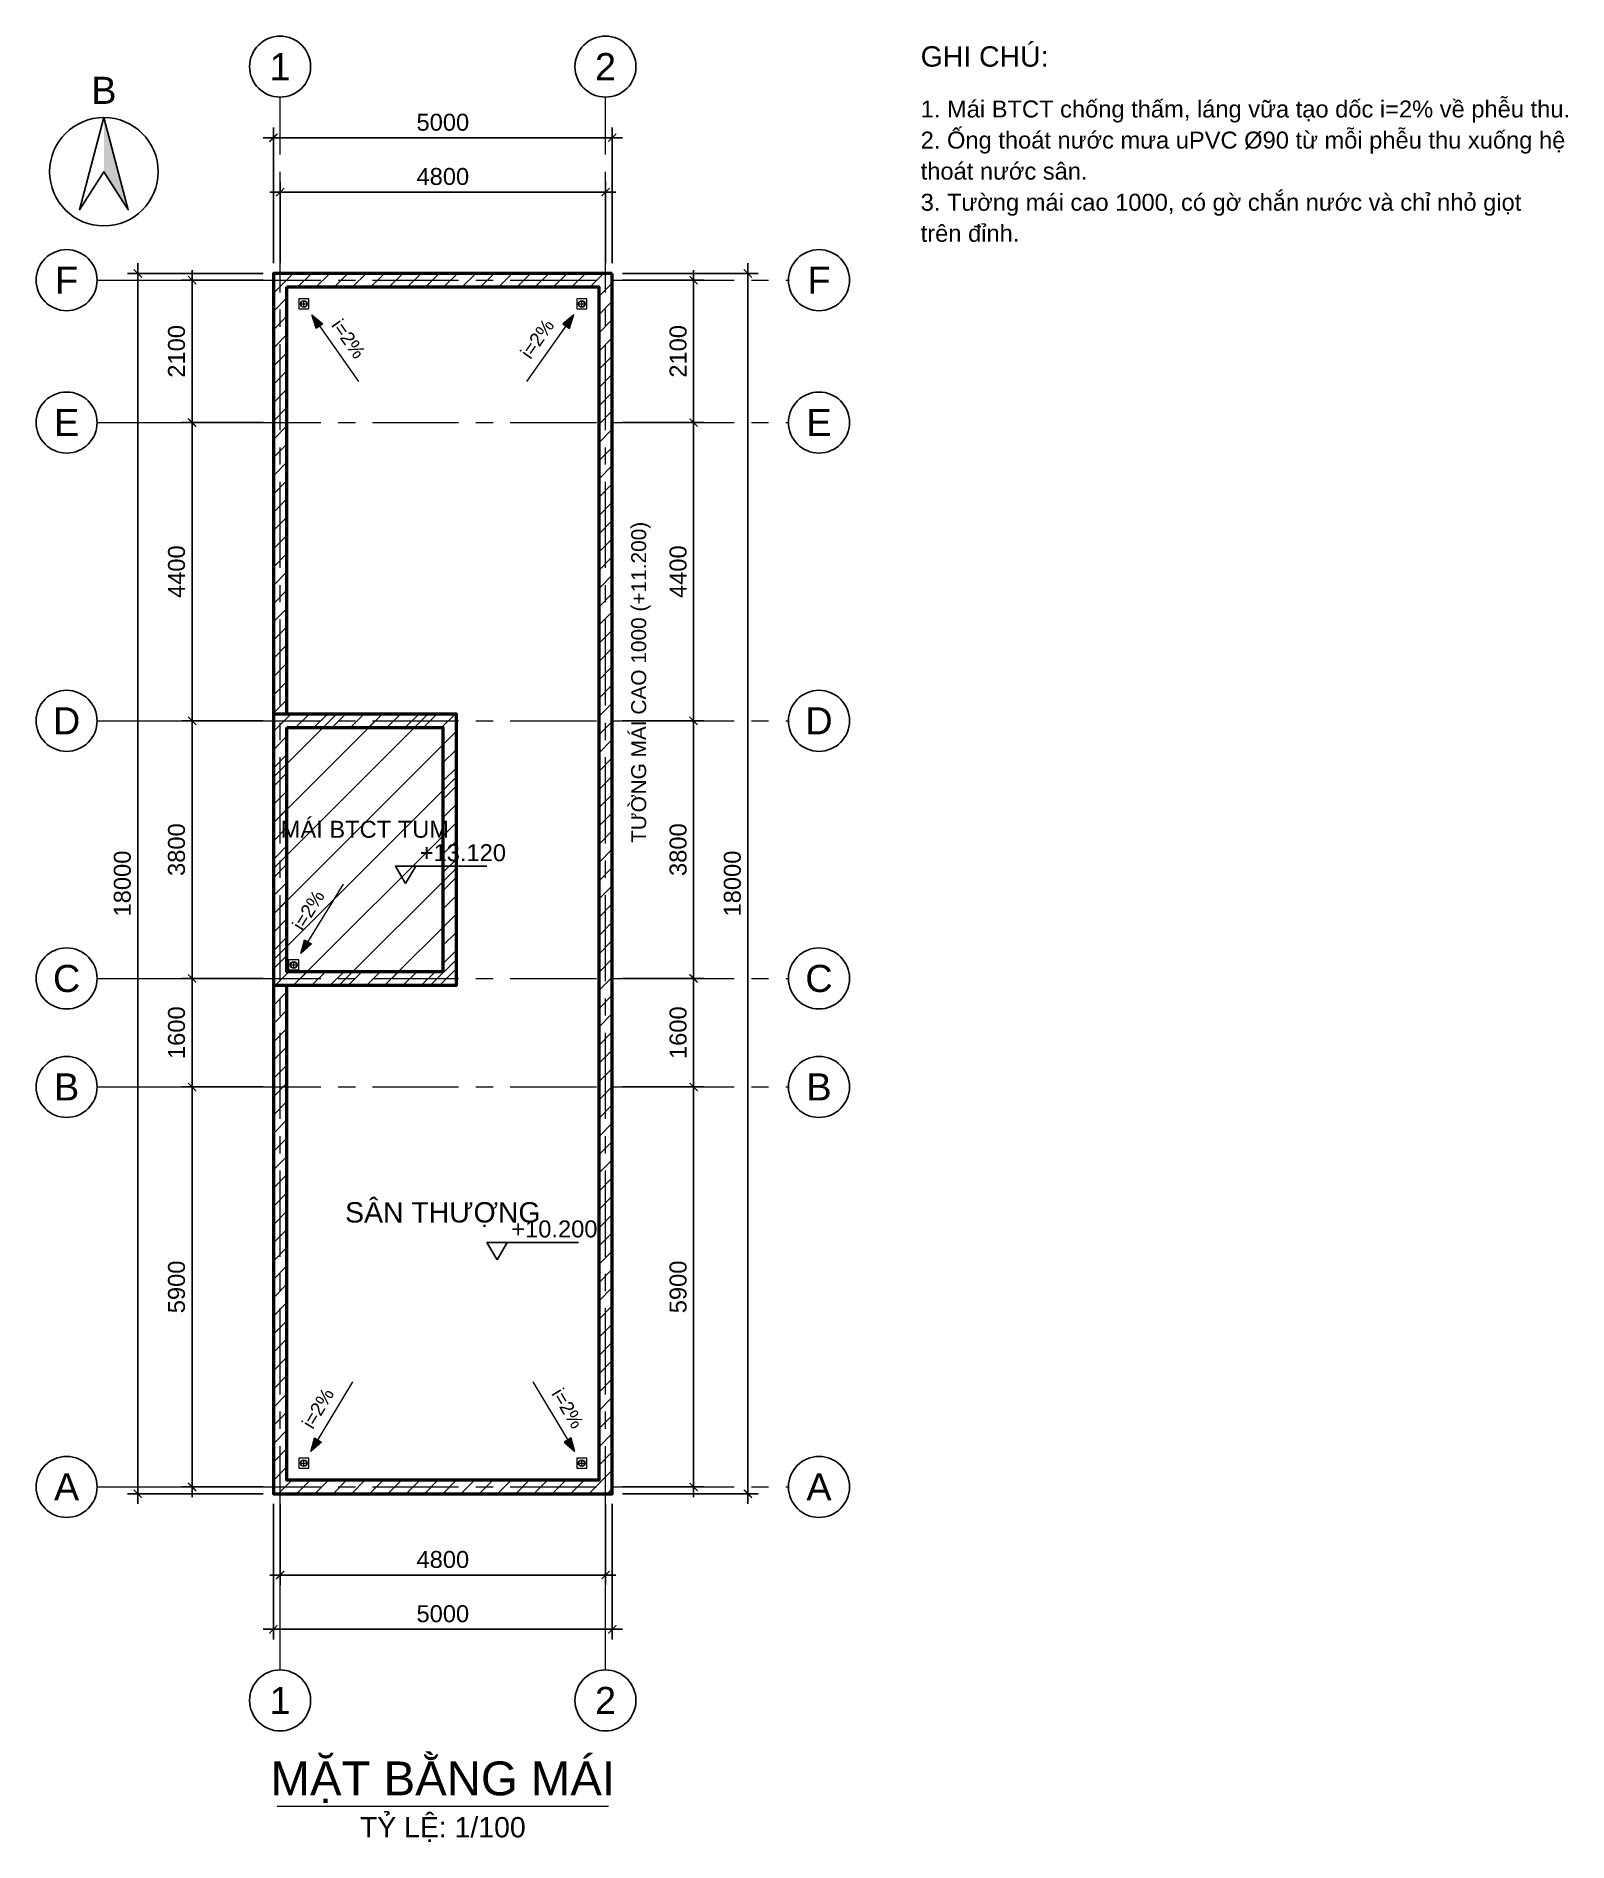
# Model space of a CAD drawing. Header units: millimetres. Extents: x -4035 to 257357, y -7136 to 22735.
# Drawn here: x 176122 to 198720, y -5136 to 21500 of the extents above; entities that cross this region are included whole.
import ezdxf
from ezdxf.enums import TextEntityAlignment as Align

# ---------------------------------------------------------------- set-up
doc = ezdxf.new("R2010")
doc.units = ezdxf.units.MM
doc.header["$LTSCALE"] = 40
doc.linetypes.add('CENTER', pattern=[50.8, 31.75, -6.35, 6.35, -6.35])
for name, color, linetype, lineweight in [('A-ANNO-DIMS', 1, 'Continuous', 18), ('A-ANNO-NOTE', 7, 'Continuous', 18), ('A-ANNO-SYMB', 7, 'Continuous', 25), ('A-ANNO-TEXT', 7, 'Continuous', 18), ('A-ELEV-OTLN', 7, 'Continuous', 50), ('A-ELEV-PATT', 8, 'Continuous', 9), ('A-FLOR-FIXT', 5, 'Continuous', 18), ('A-WALL', 7, 'Continuous', 50), ('A-WALL-PATT', 8, 'Continuous', 9), ('S-GRID', 1, 'CENTER', 18), ('S-GRID-IDEN', 7, 'Continuous', 25)]:
    doc.layers.add(name, color=color, linetype=linetype, lineweight=lineweight)
doc.styles.add('MCP-ARIAL', font='arial.ttf')
doc.dimstyles.new('MCP-1-100', dxfattribs={"dimscale": 100, "dimtxt": 2.5, "dimasz": 1.2, "dimexe": 1.5, "dimexo": 1.5, "dimgap": 1, "dimtad": 1, "dimdec": 0, "dimdsep": 46, "dimtxsty": 'MCP-ARIAL', "dimblk": 'ARCHTICK', "dimblk1": 'ARCHTICK', "dimblk2": 'ARCHTICK', "dimcen": 0.09, "dimdle": 1.5, "dimclrd": 256, "dimclre": 256, "dimclrt": 256, "dimadec": 0, "dimazin": 0, "dimtfac": 1, "dimtdec": 4, "dimtix": 1, "dimtmove": 2, "dimatfit": 3, "dimfxl": 1, "dimtolj": 1, "dimtzin": 0, "dimarcsym": 0})

msp = doc.modelspace()

# ---------------------------------------------------------------- texts
at = {"layer": 'A-ANNO-TEXT', "style": 'MCP-ARIAL'}
msp.add_text('GHI CHÚ:', height=300, dxfattribs=at).set_placement((189171.51, 21050))
msp.add_text('TƯỜNG MÁI CAO 1000 (+11.200)', height=220, rotation=90, dxfattribs=at).set_placement((185121.509, 9600))
for s, height, p in [('MÁI BTCT TUM', 250, (180971.509, 9800)), ('SÂN THƯỢNG', 300, (182121.509, 4150))]:
    msp.add_text(s, height=height, dxfattribs=at).set_placement(p, align=Align.MIDDLE_CENTER)
for s, height, p in [('MẶT BẰNG MÁI', 500, (182121.51, -4450)), ('TỶ LỆ: 1/100', 300, (182121.51, -5070))]:
    msp.add_text(s, height=height, dxfattribs=at).set_placement(p, align=Align.CENTER)
at = {"layer": 'A-ANNO-TEXT', "insert": (189171.51, 20550), "char_height": 250, "width": 9500, "attachment_point": 1, "line_spacing_factor": 1.1, "style": 'MCP-ARIAL'}
msp.add_mtext('1. Mái BTCT chống thấm, láng vữa tạo dốc i=2% về phễu thu.\\P2. Ống thoát nước mưa uPVC Ø90 từ mỗi phễu thu xuống hệ thoát nước sân.\\P3. Tường mái cao 1000, có gờ chắn nước và chỉ nhỏ giọt trên đỉnh.', dxfattribs=at)

# ---------------------------------------------------------------- blocks, each defined once
blk = doc.blocks.new('_ArchTick')
at = {"color": 0, "linetype": 'ByBlock', "const_width": 0.15}
blk.add_lwpolyline([(-0.5, -0.5), (0.5, 0.5)], dxfattribs=at)
blk = doc.blocks.new('*D229')
at = {"layer": 'A-ANNO-DIMS', "lineweight": -2, "transparency": 16777216}
for p, q in [((179722, -150), (179722, -1350)), ((184522, -150), (184522, -1350)), ((179572, -1200), (184672, -1200))]:
    blk.add_line(p, q, dxfattribs=at)
at = {"layer": 'Defpoints', "color": 0, "transparency": 16777216}
for p in [(179722, 0), (184522, 0), (184522, -1200)]:
    blk.add_point(p, dxfattribs=at)
at = {"layer": 'A-ANNO-DIMS', "lineweight": -2, "transparency": 16777216, "xscale": 120, "yscale": 120, "zscale": 120, "rotation": 180}
blk.add_blockref('_ArchTick', (179722, -1200), dxfattribs=at)
at = {"layer": 'A-ANNO-DIMS', "lineweight": -2, "transparency": 16777216, "xscale": 120, "yscale": 120, "zscale": 120}
blk.add_blockref('_ArchTick', (184522, -1200), dxfattribs=at)
at = {"layer": 'A-ANNO-DIMS', "transparency": 16777216, "insert": (182122, -972), "char_height": 250, "attachment_point": 5, "style": 'MCP-ARIAL'}
blk.add_mtext('\\A1;4800', dxfattribs=at)
blk = doc.blocks.new('*D230')
at = {"layer": 'A-ANNO-DIMS', "lineweight": -2, "transparency": 16777216}
for p, q in [((179622, -150), (179622, -2150)), ((184622, -150), (184622, -2150)), ((179472, -2000), (184772, -2000))]:
    blk.add_line(p, q, dxfattribs=at)
at = {"layer": 'Defpoints', "color": 0, "transparency": 16777216}
for p in [(179622, 0), (184622, 0), (184622, -2000)]:
    blk.add_point(p, dxfattribs=at)
at = {"layer": 'A-ANNO-DIMS', "lineweight": -2, "transparency": 16777216, "xscale": 120, "yscale": 120, "zscale": 120, "rotation": 180}
blk.add_blockref('_ArchTick', (179622, -2000), dxfattribs=at)
at = {"layer": 'A-ANNO-DIMS', "lineweight": -2, "transparency": 16777216, "xscale": 120, "yscale": 120, "zscale": 120}
blk.add_blockref('_ArchTick', (184622, -2000), dxfattribs=at)
at = {"layer": 'A-ANNO-DIMS', "transparency": 16777216, "insert": (182122, -1772), "char_height": 250, "attachment_point": 5, "style": 'MCP-ARIAL'}
blk.add_mtext('\\A1;5000', dxfattribs=at)
blk = doc.blocks.new('*D231')
at = {"layer": 'A-ANNO-DIMS', "lineweight": -2, "transparency": 16777216}
for p, q in [((178422, -50), (178422, 6150)), ((179472, 6000), (178272, 6000)), ((179472, 100), (178272, 100))]:
    blk.add_line(p, q, dxfattribs=at)
at = {"layer": 'Defpoints', "color": 0, "transparency": 16777216}
for p in [(178422, 6000), (179622, 6000), (179622, 100)]:
    blk.add_point(p, dxfattribs=at)
at = {"layer": 'A-ANNO-DIMS', "lineweight": -2, "transparency": 16777216, "xscale": 120, "yscale": 120, "zscale": 120}
for p, rotation in [((178422, 6000), 90), ((178422, 100), 270)]:
    blk.add_blockref('_ArchTick', p, dxfattribs=dict(at, rotation=rotation))
at = {"layer": 'A-ANNO-DIMS', "transparency": 16777216, "insert": (178194, 3050), "char_height": 250, "attachment_point": 5, "rotation": 90, "style": 'MCP-ARIAL'}
blk.add_mtext('\\A1;5900', dxfattribs=at)
blk = doc.blocks.new('*D232')
at = {"layer": 'A-ANNO-DIMS', "lineweight": -2, "transparency": 16777216}
for p, q in [((178422, 5850), (178422, 7750)), ((179472, 7600), (178272, 7600)), ((179472, 6000), (178272, 6000))]:
    blk.add_line(p, q, dxfattribs=at)
at = {"layer": 'Defpoints', "color": 0, "transparency": 16777216}
for p in [(178422, 7600), (179622, 7600), (179622, 6000)]:
    blk.add_point(p, dxfattribs=at)
at = {"layer": 'A-ANNO-DIMS', "lineweight": -2, "transparency": 16777216, "xscale": 120, "yscale": 120, "zscale": 120}
for p, rotation in [((178422, 7600), 90), ((178422, 6000), 270)]:
    blk.add_blockref('_ArchTick', p, dxfattribs=dict(at, rotation=rotation))
at = {"layer": 'A-ANNO-DIMS', "transparency": 16777216, "insert": (178194, 6800), "char_height": 250, "attachment_point": 5, "rotation": 90, "style": 'MCP-ARIAL'}
blk.add_mtext('\\A1;1600', dxfattribs=at)
blk = doc.blocks.new('*D233')
at = {"layer": 'A-ANNO-DIMS', "lineweight": -2, "transparency": 16777216}
for p, q in [((178422, 7450), (178422, 11550)), ((179472, 11400), (178272, 11400)), ((179472, 7600), (178272, 7600))]:
    blk.add_line(p, q, dxfattribs=at)
at = {"layer": 'Defpoints', "color": 0, "transparency": 16777216}
for p in [(178422, 11400), (179622, 11400), (179622, 7600)]:
    blk.add_point(p, dxfattribs=at)
at = {"layer": 'A-ANNO-DIMS', "lineweight": -2, "transparency": 16777216, "xscale": 120, "yscale": 120, "zscale": 120}
for p, rotation in [((178422, 11400), 90), ((178422, 7600), 270)]:
    blk.add_blockref('_ArchTick', p, dxfattribs=dict(at, rotation=rotation))
at = {"layer": 'A-ANNO-DIMS', "transparency": 16777216, "insert": (178194, 9500), "char_height": 250, "attachment_point": 5, "rotation": 90, "style": 'MCP-ARIAL'}
blk.add_mtext('\\A1;3800', dxfattribs=at)
blk = doc.blocks.new('*D234')
at = {"layer": 'A-ANNO-DIMS', "lineweight": -2, "transparency": 16777216}
for p, q in [((179472, 15800), (178272, 15800)), ((178422, 11250), (178422, 15950)), ((179472, 11400), (178272, 11400))]:
    blk.add_line(p, q, dxfattribs=at)
at = {"layer": 'Defpoints', "color": 0, "transparency": 16777216}
for p in [(178422, 15800), (179622, 15800), (179622, 11400)]:
    blk.add_point(p, dxfattribs=at)
at = {"layer": 'A-ANNO-DIMS', "lineweight": -2, "transparency": 16777216, "xscale": 120, "yscale": 120, "zscale": 120}
for p, rotation in [((178422, 15800), 90), ((178422, 11400), 270)]:
    blk.add_blockref('_ArchTick', p, dxfattribs=dict(at, rotation=rotation))
at = {"layer": 'A-ANNO-DIMS', "transparency": 16777216, "insert": (178194, 13600), "char_height": 250, "attachment_point": 5, "rotation": 90, "style": 'MCP-ARIAL'}
blk.add_mtext('\\A1;4400', dxfattribs=at)
blk = doc.blocks.new('*D235')
at = {"layer": 'A-ANNO-DIMS', "lineweight": -2, "transparency": 16777216}
for p, q in [((179472, 17900), (178272, 17900)), ((178422, 15650), (178422, 18050)), ((179472, 15800), (178272, 15800))]:
    blk.add_line(p, q, dxfattribs=at)
at = {"layer": 'Defpoints', "color": 0, "transparency": 16777216}
for p in [(178422, 17900), (179622, 17900), (179622, 15800)]:
    blk.add_point(p, dxfattribs=at)
at = {"layer": 'A-ANNO-DIMS', "lineweight": -2, "transparency": 16777216, "xscale": 120, "yscale": 120, "zscale": 120}
for p, rotation in [((178422, 17900), 90), ((178422, 15800), 270)]:
    blk.add_blockref('_ArchTick', p, dxfattribs=dict(at, rotation=rotation))
at = {"layer": 'A-ANNO-DIMS', "transparency": 16777216, "insert": (178194, 16850), "char_height": 250, "attachment_point": 5, "rotation": 90, "style": 'MCP-ARIAL'}
blk.add_mtext('\\A1;2100', dxfattribs=at)
blk = doc.blocks.new('*D236')
at = {"layer": 'A-ANNO-DIMS', "lineweight": -2, "transparency": 16777216}
for p, q in [((177622, -150), (177622, 18150)), ((179472, 18000), (177472, 18000)), ((179472, 0), (177472, 0))]:
    blk.add_line(p, q, dxfattribs=at)
at = {"layer": 'Defpoints', "color": 0, "transparency": 16777216}
for p in [(177622, 18000), (179622, 18000), (179622, 0)]:
    blk.add_point(p, dxfattribs=at)
at = {"layer": 'A-ANNO-DIMS', "lineweight": -2, "transparency": 16777216, "xscale": 120, "yscale": 120, "zscale": 120}
for p, rotation in [((177622, 18000), 90), ((177622, 0), 270)]:
    blk.add_blockref('_ArchTick', p, dxfattribs=dict(at, rotation=rotation))
at = {"layer": 'A-ANNO-DIMS', "transparency": 16777216, "insert": (177394, 9000), "char_height": 250, "attachment_point": 5, "rotation": 90, "style": 'MCP-ARIAL'}
blk.add_mtext('\\A1;18000', dxfattribs=at)
blk = doc.blocks.new('*D237')
at = {"layer": 'A-ANNO-DIMS', "lineweight": -2, "transparency": 16777216}
for p, q in [((179572, 19200), (184672, 19200)), ((179722, 18150), (179722, 19350)), ((184522, 18150), (184522, 19350))]:
    blk.add_line(p, q, dxfattribs=at)
at = {"layer": 'Defpoints', "color": 0, "transparency": 16777216}
for p in [(184522, 19200), (179722, 18000), (184522, 18000)]:
    blk.add_point(p, dxfattribs=at)
at = {"layer": 'A-ANNO-DIMS', "lineweight": -2, "transparency": 16777216, "xscale": 120, "yscale": 120, "zscale": 120, "rotation": 180}
blk.add_blockref('_ArchTick', (179722, 19200), dxfattribs=at)
at = {"layer": 'A-ANNO-DIMS', "lineweight": -2, "transparency": 16777216, "xscale": 120, "yscale": 120, "zscale": 120}
blk.add_blockref('_ArchTick', (184522, 19200), dxfattribs=at)
at = {"layer": 'A-ANNO-DIMS', "transparency": 16777216, "insert": (182122, 19428), "char_height": 250, "attachment_point": 5, "style": 'MCP-ARIAL'}
blk.add_mtext('\\A1;4800', dxfattribs=at)
blk = doc.blocks.new('*D238')
at = {"layer": 'A-ANNO-DIMS', "lineweight": -2, "transparency": 16777216}
for p, q in [((179472, 20000), (184772, 20000)), ((179622, 18150), (179622, 20150)), ((184622, 18150), (184622, 20150))]:
    blk.add_line(p, q, dxfattribs=at)
at = {"layer": 'Defpoints', "color": 0, "transparency": 16777216}
for p in [(184622, 20000), (179622, 18000), (184622, 18000)]:
    blk.add_point(p, dxfattribs=at)
at = {"layer": 'A-ANNO-DIMS', "lineweight": -2, "transparency": 16777216, "xscale": 120, "yscale": 120, "zscale": 120, "rotation": 180}
blk.add_blockref('_ArchTick', (179622, 20000), dxfattribs=at)
at = {"layer": 'A-ANNO-DIMS', "lineweight": -2, "transparency": 16777216, "xscale": 120, "yscale": 120, "zscale": 120}
blk.add_blockref('_ArchTick', (184622, 20000), dxfattribs=at)
at = {"layer": 'A-ANNO-DIMS', "transparency": 16777216, "insert": (182122, 20228), "char_height": 250, "attachment_point": 5, "style": 'MCP-ARIAL'}
blk.add_mtext('\\A1;5000', dxfattribs=at)
blk = doc.blocks.new('*D239')
at = {"layer": 'A-ANNO-DIMS', "lineweight": -2, "transparency": 16777216}
for p, q in [((185822, -50), (185822, 6150)), ((184772, 6000), (185972, 6000)), ((184772, 100), (185972, 100))]:
    blk.add_line(p, q, dxfattribs=at)
at = {"layer": 'Defpoints', "color": 0, "transparency": 16777216}
for p in [(184622, 6000), (185822, 6000), (184622, 100)]:
    blk.add_point(p, dxfattribs=at)
at = {"layer": 'A-ANNO-DIMS', "lineweight": -2, "transparency": 16777216, "xscale": 120, "yscale": 120, "zscale": 120}
for p, rotation in [((185822, 6000), 90), ((185822, 100), 270)]:
    blk.add_blockref('_ArchTick', p, dxfattribs=dict(at, rotation=rotation))
at = {"layer": 'A-ANNO-DIMS', "transparency": 16777216, "insert": (185594, 3050), "char_height": 250, "attachment_point": 5, "rotation": 90, "style": 'MCP-ARIAL'}
blk.add_mtext('\\A1;5900', dxfattribs=at)
blk = doc.blocks.new('*D240')
at = {"layer": 'A-ANNO-DIMS', "lineweight": -2, "transparency": 16777216}
for p, q in [((185822, 5850), (185822, 7750)), ((184772, 7600), (185972, 7600)), ((184772, 6000), (185972, 6000))]:
    blk.add_line(p, q, dxfattribs=at)
at = {"layer": 'Defpoints', "color": 0, "transparency": 16777216}
for p in [(184622, 7600), (185822, 7600), (184622, 6000)]:
    blk.add_point(p, dxfattribs=at)
at = {"layer": 'A-ANNO-DIMS', "lineweight": -2, "transparency": 16777216, "xscale": 120, "yscale": 120, "zscale": 120}
for p, rotation in [((185822, 7600), 90), ((185822, 6000), 270)]:
    blk.add_blockref('_ArchTick', p, dxfattribs=dict(at, rotation=rotation))
at = {"layer": 'A-ANNO-DIMS', "transparency": 16777216, "insert": (185594, 6800), "char_height": 250, "attachment_point": 5, "rotation": 90, "style": 'MCP-ARIAL'}
blk.add_mtext('\\A1;1600', dxfattribs=at)
blk = doc.blocks.new('*D241')
at = {"layer": 'A-ANNO-DIMS', "lineweight": -2, "transparency": 16777216}
for p, q in [((185822, 7450), (185822, 11550)), ((184772, 11400), (185972, 11400)), ((184772, 7600), (185972, 7600))]:
    blk.add_line(p, q, dxfattribs=at)
at = {"layer": 'Defpoints', "color": 0, "transparency": 16777216}
for p in [(184622, 11400), (185822, 11400), (184622, 7600)]:
    blk.add_point(p, dxfattribs=at)
at = {"layer": 'A-ANNO-DIMS', "lineweight": -2, "transparency": 16777216, "xscale": 120, "yscale": 120, "zscale": 120}
for p, rotation in [((185822, 11400), 90), ((185822, 7600), 270)]:
    blk.add_blockref('_ArchTick', p, dxfattribs=dict(at, rotation=rotation))
at = {"layer": 'A-ANNO-DIMS', "transparency": 16777216, "insert": (185594, 9500), "char_height": 250, "attachment_point": 5, "rotation": 90, "style": 'MCP-ARIAL'}
blk.add_mtext('\\A1;3800', dxfattribs=at)
blk = doc.blocks.new('*D242')
at = {"layer": 'A-ANNO-DIMS', "lineweight": -2, "transparency": 16777216}
for p, q in [((184772, 15800), (185972, 15800)), ((185822, 11250), (185822, 15950)), ((184772, 11400), (185972, 11400))]:
    blk.add_line(p, q, dxfattribs=at)
at = {"layer": 'Defpoints', "color": 0, "transparency": 16777216}
for p in [(184622, 15800), (185822, 15800), (184622, 11400)]:
    blk.add_point(p, dxfattribs=at)
at = {"layer": 'A-ANNO-DIMS', "lineweight": -2, "transparency": 16777216, "xscale": 120, "yscale": 120, "zscale": 120}
for p, rotation in [((185822, 15800), 90), ((185822, 11400), 270)]:
    blk.add_blockref('_ArchTick', p, dxfattribs=dict(at, rotation=rotation))
at = {"layer": 'A-ANNO-DIMS', "transparency": 16777216, "insert": (185594, 13600), "char_height": 250, "attachment_point": 5, "rotation": 90, "style": 'MCP-ARIAL'}
blk.add_mtext('\\A1;4400', dxfattribs=at)
blk = doc.blocks.new('*D243')
at = {"layer": 'A-ANNO-DIMS', "lineweight": -2, "transparency": 16777216}
for p, q in [((184772, 17900), (185972, 17900)), ((185822, 15650), (185822, 18050)), ((184772, 15800), (185972, 15800))]:
    blk.add_line(p, q, dxfattribs=at)
at = {"layer": 'Defpoints', "color": 0, "transparency": 16777216}
for p in [(184622, 17900), (185822, 17900), (184622, 15800)]:
    blk.add_point(p, dxfattribs=at)
at = {"layer": 'A-ANNO-DIMS', "lineweight": -2, "transparency": 16777216, "xscale": 120, "yscale": 120, "zscale": 120}
for p, rotation in [((185822, 17900), 90), ((185822, 15800), 270)]:
    blk.add_blockref('_ArchTick', p, dxfattribs=dict(at, rotation=rotation))
at = {"layer": 'A-ANNO-DIMS', "transparency": 16777216, "insert": (185594, 16850), "char_height": 250, "attachment_point": 5, "rotation": 90, "style": 'MCP-ARIAL'}
blk.add_mtext('\\A1;2100', dxfattribs=at)
blk = doc.blocks.new('*D244')
at = {"layer": 'A-ANNO-DIMS', "lineweight": -2, "transparency": 16777216}
for p, q in [((186622, -150), (186622, 18150)), ((184772, 18000), (186772, 18000)), ((184772, 0), (186772, 0))]:
    blk.add_line(p, q, dxfattribs=at)
at = {"layer": 'Defpoints', "color": 0, "transparency": 16777216}
for p in [(184622, 18000), (186622, 18000), (184622, 0)]:
    blk.add_point(p, dxfattribs=at)
at = {"layer": 'A-ANNO-DIMS', "lineweight": -2, "transparency": 16777216, "xscale": 120, "yscale": 120, "zscale": 120}
for p, rotation in [((186622, 18000), 90), ((186622, 0), 270)]:
    blk.add_blockref('_ArchTick', p, dxfattribs=dict(at, rotation=rotation))
at = {"layer": 'A-ANNO-DIMS', "transparency": 16777216, "insert": (186394, 9000), "char_height": 250, "attachment_point": 5, "rotation": 90, "style": 'MCP-ARIAL'}
blk.add_mtext('\\A1;18000', dxfattribs=at)
blk = doc.blocks.new('MCP_TRUC')
blk.add_circle((0, 0), 4.5)
at = {"style": 'MCP-ARIAL'}
blk.add_attdef('SO', text='', height=4, dxfattribs=at).set_placement((0, 0), align=Align.MIDDLE_CENTER)
blk = doc.blocks.new('MCP_HUONG_BAC')
blk.add_hatch(color=256).paths.add_polyline_path([(0, 8), (0, 0), (3.6, -5.6)], flags=16)
blk.add_lwpolyline([(0, 8), (-3.6, -5.6), (0, 0), (3.6, -5.6)], close=True)
blk.add_circle((0, 0), 8)
at = {"style": 'MCP-ARIAL'}
blk.add_attdef('KY_HIEU', text='', height=4, dxfattribs=at).set_placement((0, 12), align=Align.MIDDLE_CENTER)
blk = doc.blocks.new('MCP_DOC')
blk.add_hatch(color=256).paths.add_polyline_path([(12, 0), (10, 0.6), (10, -0.6)], flags=16)
blk.add_line((0, 0), (10.5, 0))
blk.add_lwpolyline([(12, 0), (10, 0.6), (10, -0.6)], close=True)
at = {"style": 'MCP-ARIAL'}
blk.add_attdef('I', text='', height=2, dxfattribs=at).set_placement((6, 1.4), align=Align.CENTER)
blk = doc.blocks.new('MCP_DOC_NGUOC')
blk.add_hatch(color=256).paths.add_polyline_path([(0, 0), (2, 0.6), (2, -0.6)], flags=16)
blk.add_line((1.5, 0), (12, 0))
blk.add_lwpolyline([(0, 0), (2, 0.6), (2, -0.6)], close=True)
at = {"style": 'MCP-ARIAL'}
blk.add_attdef('I', text='', height=2, dxfattribs=at).set_placement((6, 1.4), align=Align.CENTER)
blk = doc.blocks.new('MCP_PHEU_THU')
for p, q in [((-50, 0), (50, 0)), ((0, -50), (0, 50))]:
    blk.add_line(p, q)
blk.add_lwpolyline([(-75, -75), (75, -75), (75, 75), (-75, 75)], close=True)
blk.add_circle((0, 0), 50)
at = {"style": 'MCP-ARIAL', "flags": 1}
blk.add_attdef('MA', text='', height=40, dxfattribs=at).set_placement((0, -110), align=Align.MIDDLE_CENTER)
blk = doc.blocks.new('MCP_COTE')
blk.add_line((-1.5, 2.55), (12, 2.55))
blk.add_lwpolyline([(0, 0), (-1.5, 2.55), (1.5, 2.55)], close=True)
at = {"style": 'MCP-ARIAL'}
blk.add_attdef('COTE', (2.1, 3.3), '', height=2.5, dxfattribs=at)

# ---------------------------------------------------------------- dimensions: what is measured, and where the dimension line sits
at = {"layer": 'A-ANNO-DIMS'}
for base, p1, p2, picture, middle in [((184621.509, 20000), (179621.509, 18000), (184621.509, 18000), '*D238', (182121.509, 20227.643)), ((184521.509, 19200), (179721.509, 18000), (184521.509, 18000), '*D237', (182121.509, 19427.643)), ((184621.509, -2000), (179621.509, 0), (184621.509, 0), '*D230', (182121.509, -1772.357)), ((184521.509, -1200), (179721.509, 0), (184521.509, 0), '*D229', (182121.509, -972.357))]:
    dim = msp.add_linear_dim(base=base, p1=p1, p2=p2, dimstyle='MCP-1-100', dxfattribs=at)
    dim.commit()
    dim.dimension.update_dxf_attribs({"geometry": picture, "text_midpoint": middle})
for base, p1, p2, picture, middle in [((177621.509, 18000), (179621.509, 0), (179621.509, 18000), '*D236', (177393.866, 9000)), ((186621.509, 18000), (184621.509, 0), (184621.509, 18000), '*D244', (186393.866, 9000)), ((178421.509, 17900), (179621.509, 15800), (179621.509, 17900), '*D235', (178193.866, 16850)), ((185821.509, 17900), (184621.509, 15800), (184621.509, 17900), '*D243', (185593.866, 16850)), ((178421.509, 15800), (179621.509, 11400), (179621.509, 15800), '*D234', (178193.866, 13600)), ((185821.509, 15800), (184621.509, 11400), (184621.509, 15800), '*D242', (185593.866, 13600)), ((178421.509, 11400), (179621.509, 7600), (179621.509, 11400), '*D233', (178193.78, 9500)), ((185821.509, 11400), (184621.509, 7600), (184621.509, 11400), '*D241', (185593.78, 9500)), ((178421.509, 7600), (179621.509, 6000), (179621.509, 7600), '*D232', (178193.866, 6800)), ((185821.509, 7600), (184621.509, 6000), (184621.509, 7600), '*D240', (185593.866, 6800)), ((178421.509, 6000), (179621.509, 100), (179621.509, 6000), '*D231', (178193.866, 3050)), ((185821.509, 6000), (184621.509, 100), (184621.509, 6000), '*D239', (185593.866, 3050))]:
    dim = msp.add_linear_dim(base=base, p1=p1, p2=p2, angle=90, dimstyle='MCP-1-100', dxfattribs=at)
    dim.commit()
    dim.dimension.update_dxf_attribs({"geometry": picture, "text_midpoint": middle})

# ---------------------------------------------------------------- hatches: boundary and pattern name
at = {"layer": 'A-ELEV-PATT'}
h = msp.add_hatch(dxfattribs=at)
h.set_pattern_fill('ANSI31', color=256, scale=150, style=0)
h.paths.add_polyline_path([(179621.509, 7500), (182321.509, 7500), (182321.509, 11500), (179621.509, 11500)], flags=16)
at = {"layer": 'A-WALL-PATT'}
h = msp.add_hatch(dxfattribs=at)
h.set_pattern_fill('ANSI31', color=256, scale=60, style=0)
h.paths.add_polyline_path([(184621.509, 18000), (179621.509, 18000), (179621.509, 0), (184621.509, 0)], flags=16)
h.paths.add_polyline_path([(179821.509, 17800), (184421.509, 17800), (184421.509, 200), (179821.509, 200), (179821.509, 7500), (182321.509, 7500), (182321.509, 11500), (179821.509, 11500)], flags=16)
h.paths.add_polyline_path([(179821.509, 11300), (182121.509, 11300), (182121.509, 7700), (179821.509, 7700)], flags=16)

# ---------------------------------------------------------------- linework, layer by layer
at = {"layer": 'A-ANNO-TEXT'}
msp.add_line((179676.51, -4610), (184566.51, -4610), dxfattribs=at)
at = {"layer": 'A-ELEV-OTLN'}
msp.add_lwpolyline([(179621.509, 7500), (182321.509, 7500), (182321.509, 11500), (179621.509, 11500)], close=True, dxfattribs=at)
at = {"layer": 'A-FLOR-FIXT'}
for centre in [(180071.509, 17550), (184171.509, 17550), (179921.509, 7800), (180071.509, 450), (184171.509, 450)]:
    msp.add_circle(centre, 45, dxfattribs=at)
at = {"layer": 'A-WALL'}
for points in [[(184621.509, 18000), (179621.509, 18000), (179621.509, 0), (184621.509, 0)], [(179821.509, 17800), (184421.509, 17800), (184421.509, 200), (179821.509, 200), (179821.509, 7500), (182321.509, 7500), (182321.509, 11500), (179821.509, 11500)], [(179821.509, 11300), (182121.509, 11300), (182121.509, 7700), (179821.509, 7700)]]:
    msp.add_lwpolyline(points, close=True, dxfattribs=at)
at = {"layer": 'S-GRID'}
for p, q in [((179721.509, -2600), (179721.509, 20600)), ((184521.509, -2600), (184521.509, 20600)), ((177021.509, 17900), (187221.509, 17900)), ((177021.509, 15800), (187221.509, 15800)), ((177021.509, 11400), (187221.509, 11400)), ((177021.509, 7600), (187221.509, 7600)), ((177021.509, 6000), (187221.509, 6000)), ((177021.509, 100), (187221.509, 100))]:
    msp.add_line(p, q, dxfattribs=at)

# ---------------------------------------------------------------- block references
at = {"layer": 'A-ANNO-NOTE', "xscale": 100, "yscale": 100, "zscale": 100}
for name, p, rotation in [('MCP_DOC_NGUOC', (180186.959, 17386.68), 305.26), ('MCP_DOC', (183363.379, 16406.79), 54.74), ('MCP_DOC_NGUOC', (180026.609, 7970.16), 58.3), ('MCP_DOC_NGUOC', (180174.779, 621.28), 58.91), ('MCP_DOC', (183448.619, 1648.93), 301.09)]:
    msp.add_blockref(name, p, dxfattribs=dict(at, rotation=rotation)).add_auto_attribs({'I': 'i=2%'})
at = {"layer": 'A-ANNO-SYMB', "xscale": 100, "yscale": 100, "zscale": 100}
for name, p, values in [('MCP_HUONG_BAC', (177121.51, 19500), {'KY_HIEU': 'B'}), ('MCP_COTE', (181571.509, 9000), {'COTE': '+13.120'}), ('MCP_COTE', (182921.509, 3450), {'COTE': '+10.200'})]:
    msp.add_blockref(name, p, dxfattribs=at).add_auto_attribs(values)
at = {"layer": 'A-FLOR-FIXT'}
for p in [(180071.509, 17550), (184171.509, 17550), (179921.509, 7800), (180071.509, 450), (184171.509, 450)]:
    msp.add_blockref('MCP_PHEU_THU', p, dxfattribs=at)
at = {"layer": 'S-GRID-IDEN', "xscale": 100, "yscale": 100, "zscale": 100}
for p, values in [((179721.51, 21050), {'SO': '1'}), ((184521.51, 21050), {'SO': '2'}), ((176571.51, 17900), {'SO': 'F'}), ((187671.51, 17900), {'SO': 'F'}), ((176571.51, 15800), {'SO': 'E'}), ((187671.51, 15800), {'SO': 'E'}), ((176571.51, 11400), {'SO': 'D'}), ((187671.51, 11400), {'SO': 'D'}), ((176571.51, 7600), {'SO': 'C'}), ((187671.51, 7600), {'SO': 'C'}), ((176571.51, 6000), {'SO': 'B'}), ((187671.51, 6000), {'SO': 'B'}), ((176571.51, 100), {'SO': 'A'}), ((187671.51, 100), {'SO': 'A'}), ((179721.51, -3050), {'SO': '1'}), ((184521.51, -3050), {'SO': '2'})]:
    msp.add_blockref('MCP_TRUC', p, dxfattribs=at).add_auto_attribs(values)

msp.set_redraw_order([(e.dxf.handle, doc.entitydb.next_handle()) for e in msp.query("TEXT MTEXT ATTDEF DIMENSION ARC_DIMENSION")])  # texts and dimensions are drawn at this point

doc.saveas('drawing.dxf')
